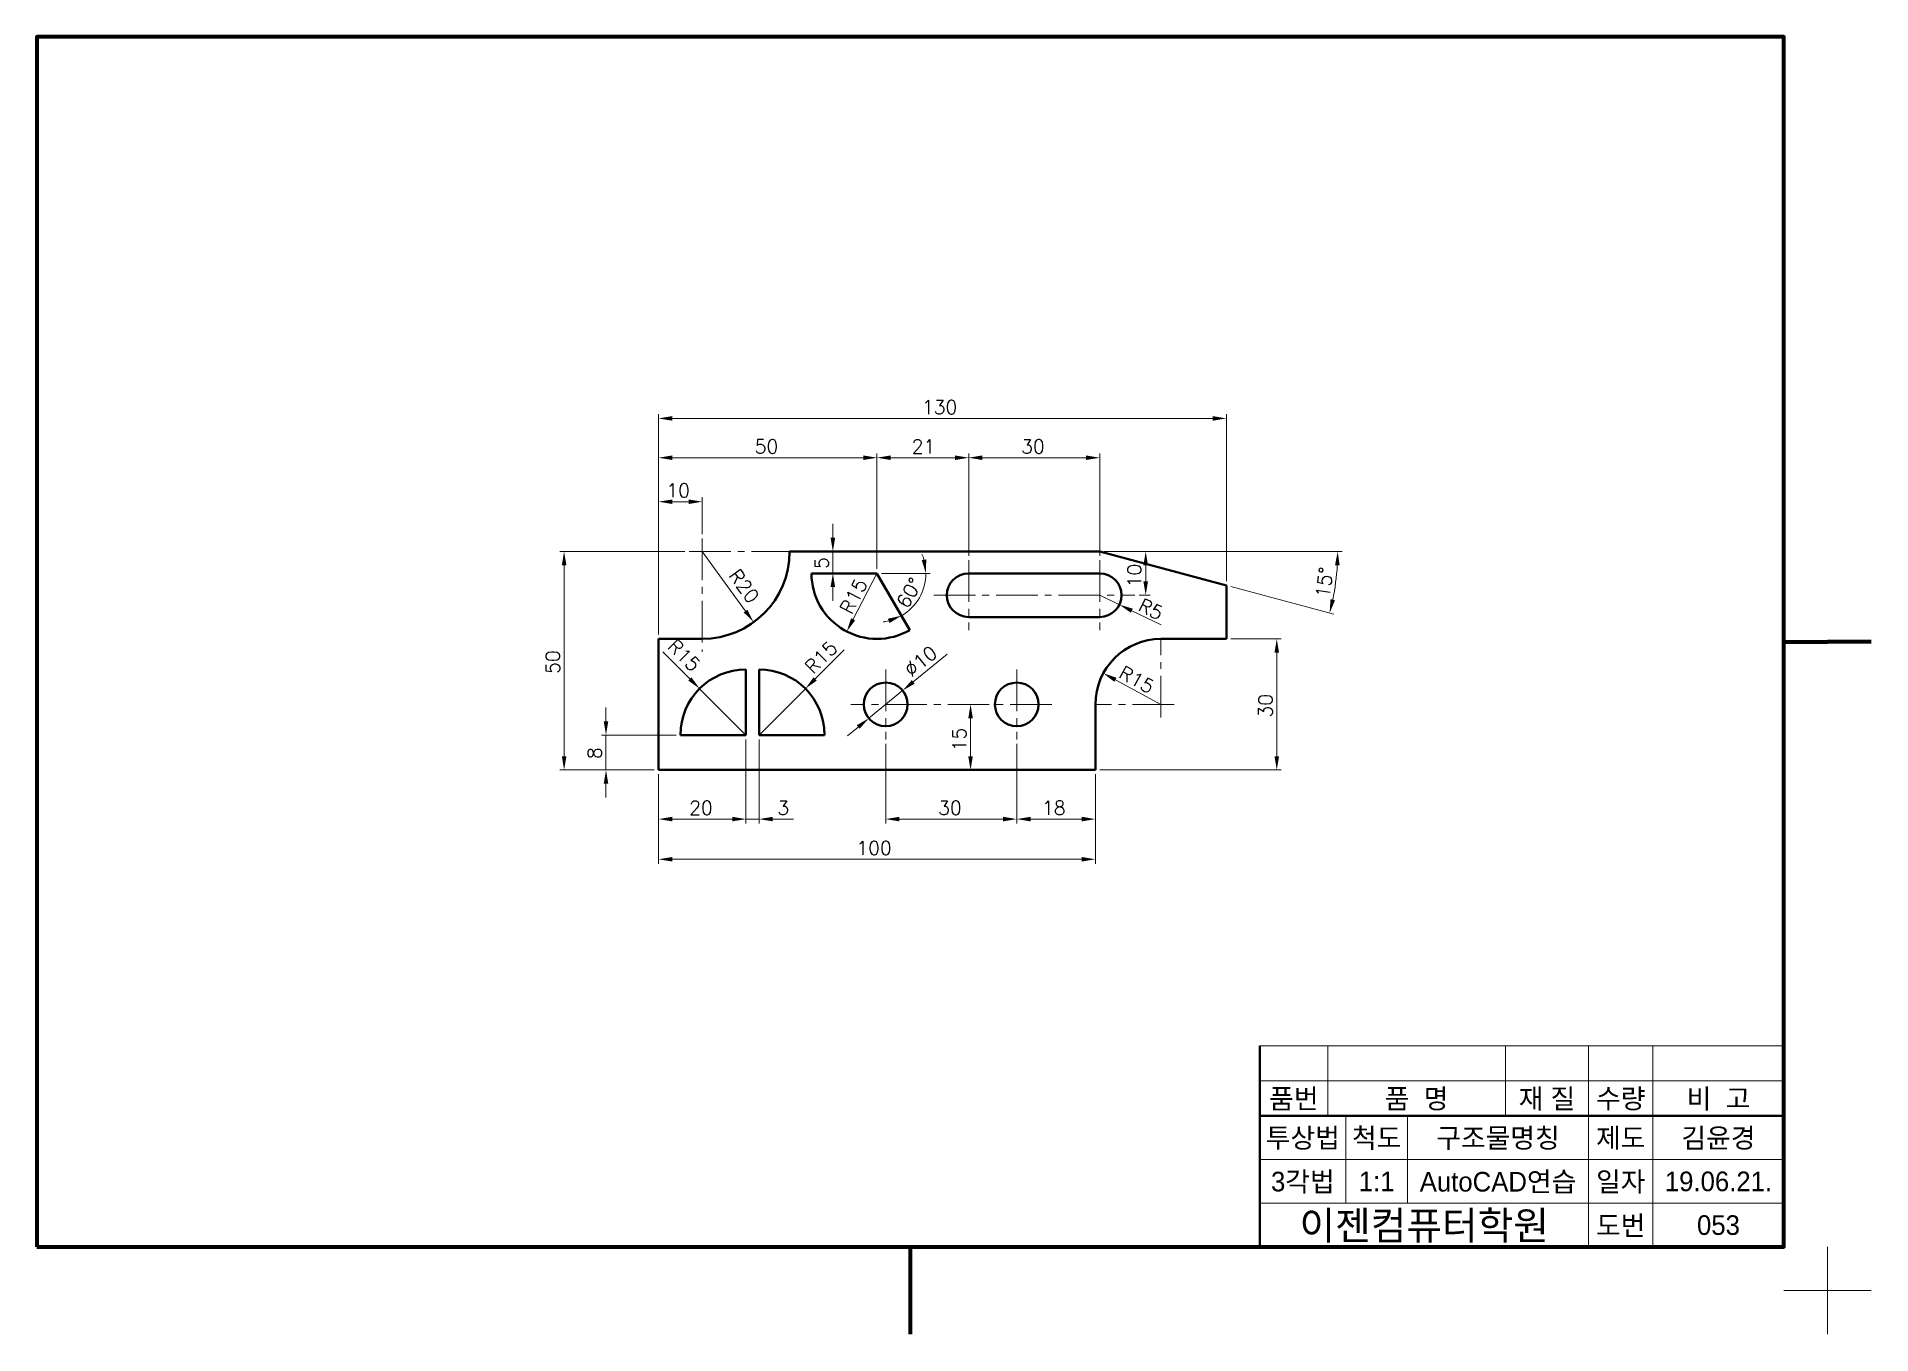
# Model space of a CAD drawing. Header units: millimetres. Extents: x 0 to 4210, y 0 to 2980.
# Drawn here: x 850 to 1270, y 1475 to 1772 of the extents above; entities that cross this region are included whole.
import ezdxf
from ezdxf.enums import TextEntityAlignment as Align

# ---------------------------------------------------------------- set-up
doc = ezdxf.new("R2010")
doc.units = ezdxf.units.MM
doc.linetypes.add('CENTER2', pattern=[28.575, 19.05, -3.175, 3.175, -3.175])
doc.linetypes.add('PHANTOM2', pattern=[31.75, 15.875, -3.175, 3.175, -3.175, 3.175, -3.175])
for name, color, linetype, lineweight in [('가는선', 1, 'Continuous', 13), ('구분선', 1, 'PHANTOM2', 13), ('문자', 2, 'Continuous', 20), ('외곽선', 4, 'Continuous', 70), ('외형선', 3, 'Continuous', 40), ('중심선', 1, 'CENTER2', 13), ('치수선', 1, 'Continuous', 13)]:
    doc.layers.add(name, color=color, linetype=linetype, lineweight=lineweight)
doc.styles.get("Standard").update_dxf_attribs({"font": 'romans.shx'})
doc.styles.add('한글', font='')
doc.styles.get('한글').set_extended_font_data('Gulim')

msp = doc.modelspace()

# ---------------------------------------------------------------- texts
at = {"layer": '문자', "ltscale": 0.5}
for s, p in [('130', (1052.65, 1685.63)), ('50', (1014.37, 1676.63)), ('21', (1050.32, 1676.63)), ('30', (1075.37, 1676.63)), ('10', (994.15, 1666.57)), ('20', (999.37, 1593.92)), ('3', (1019.56, 1593.92)), ('30', (1056.37, 1593.92)), ('18', (1080.15, 1593.92)), ('100', (1037.65, 1584.72))]:
    msp.add_text(s, height=3.15, dxfattribs=at).set_placement(p)
for s, rotation, p in [('5', 90, (1031.27, 1650.17)), ('10', 90, (1102.88, 1645.94)), ('R20', 306.0187, (1008.26, 1648.66)), ('R15', 62.5299, (1036.52, 1639.56)), ('60°', 60, (1049.37, 1640.88)), ('15°', 82.5, (1145.89, 1643.4)), ('R5', 334.1759, (1101.87, 1640.77)), ('R15', 315, (994.2, 1632.22)), ('50', 90, (969.74, 1626.17)), ('R15', 45, (1027.77, 1625.94)), ('∅10', 39.3373, (1050.24, 1625.27)), ('R15', 331.5867, (1097.45, 1625.4)), ('30', 90, (1132.89, 1616.17)), ('15', 90, (1062.79, 1608.44)), ('8', 90, (979.33, 1606.67))]:
    msp.add_text(s, height=3.15, rotation=rotation, dxfattribs=at).set_placement(p)
at = {"layer": '문자', "ltscale": 0.5, "style": '한글'}
for s, height, p in [('품번', 4.5, (1137.79, 1529)), ('품  명', 4.5, (1165.9, 1529)), ('재 질', 4.5, (1195.75, 1529)), ('수량', 4.5, (1212.64, 1529)), ('비  고', 4.5, (1235.01, 1529)), ('투상법', 4.5, (1139.86, 1520)), ('척도', 4.5, (1156.76, 1520)), ('구조물명칭', 4.5, (1184.54, 1520)), ('제도', 4.5, (1212.64, 1520)), ('김윤경', 4.5, (1235.01, 1520)), ('3각법', 4.5, (1139.86, 1510)), ('1:1', 4.5, (1156.76, 1510)), ('AutoCAD연습', 4.5, (1184.54, 1510)), ('일자', 4.5, (1212.64, 1510)), ('19.06.21.', 4.5, (1235.01, 1510)), ('이젠컴퓨터학원', 6.5, (1167.64, 1500)), ('도번', 4.5, (1212.64, 1500)), ('053', 4.5, (1235.01, 1500))]:
    msp.add_text(s, height=height, dxfattribs=at).set_placement(p, align=Align.MIDDLE)

# ---------------------------------------------------------------- linework, layer by layer
at = {"layer": '가는선', "ltscale": 0.5}
for p, q in [((1130, 1541), (1250, 1541)), ((1145.58, 1541), (1145.58, 1525)), ((1186.22, 1541), (1186.22, 1525)), ((1205.27, 1541), (1205.27, 1495)), ((1220.01, 1541), (1220.01, 1495)), ((1130, 1533), (1250, 1533)), ((1149.73, 1525), (1149.73, 1505)), ((1163.8, 1525), (1163.8, 1505)), ((1130, 1515), (1250, 1515)), ((1130, 1505), (1250, 1505))]:
    msp.add_line(p, q, dxfattribs=at)
at = {"layer": '구분선', "ltscale": 0.5}
for points in [[(1250, 1485), (1260, 1485), (1260, 1495)], [(1250, 1485), (1260, 1485), (1260, 1495)], [(1260, 1495), (1260, 1485), (1270, 1485)], [(1260, 1495), (1260, 1485), (1270, 1485)], [(1260, 1495), (1260, 1485), (1270, 1485)], [(1260, 1495), (1260, 1485), (1270, 1485)], [(1260, 1475), (1260, 1485), (1250, 1485)], [(1270, 1485), (1260, 1485), (1260, 1475)], [(1270, 1485), (1260, 1485), (1260, 1475)]]:
    msp.add_lwpolyline(points, dxfattribs=at)
at = {"layer": '외곽선', "ltscale": 0.5}
for p, q in [((1250, 1633.5), (1260, 1633.5)), ((1270, 1633.5), (1260, 1633.5)), ((1270, 1633.5), (1260, 1633.5)), ((1250, 1495), (1250, 1541)), ((1050, 1495), (1050, 1485)), ((1050, 1495), (1050, 1485)), ((1050, 1485), (1050, 1475))]:
    msp.add_line(p, q, dxfattribs=at)
msp.add_lwpolyline([(850, 1495), (1250, 1495), (1250, 1772), (850, 1772)], close=True, dxfattribs=at)
at = {"layer": '외형선', "ltscale": 0.5}
for p, q in [((1022.37, 1654.17), (1093.37, 1654.17)), ((1022.37, 1654.17), (1093.37, 1654.17)), ((1093.37, 1654.17), (1122.37, 1646.4)), ((1042.37, 1649.17), (1027.37, 1649.17)), ((1042.37, 1649.17), (1049.87, 1636.18)), ((1063.37, 1649.17), (1093.37, 1649.17)), ((1122.37, 1634.17), (1122.37, 1646.4)), ((1063.37, 1639.17), (1093.37, 1639.17)), ((992.37, 1634.17), (1002.37, 1634.17)), ((992.37, 1604.17), (992.37, 1634.17)), ((1107.37, 1634.17), (1122.37, 1634.17)), ((1012.37, 1612.17), (1012.37, 1627.17)), ((1015.37, 1612.17), (1015.37, 1627.17)), ((1092.37, 1604.17), (1092.37, 1619.17)), ((1012.37, 1612.17), (997.37, 1612.17)), ((1015.37, 1612.17), (1030.37, 1612.17)), ((992.37, 1604.17), (1092.37, 1604.17)), ((1130, 1541), (1130, 1533)), ((1130, 1533), (1130, 1525)), ((1130, 1525), (1250, 1525)), ((1130, 1525), (1130, 1505)), ((1130, 1505), (1130, 1495))]:
    msp.add_line(p, q, dxfattribs=at)
for centre in [(1044.37, 1619.17), (1074.37, 1619.17)]:
    msp.add_circle(centre, 5, dxfattribs=at)
for centre, radius, start, end in [((1002.37, 1654.17), 20, 270, 0), ((1042.37, 1649.17), 15, 180, 300), ((1063.37, 1644.17), 5, 90, 270), ((1093.37, 1644.17), 5, 270, 90), ((1107.37, 1619.17), 15, 90, 180), ((1012.37, 1612.17), 15, 90, 180), ((1015.37, 1612.17), 15, 0, 90)]:
    msp.add_arc(centre, radius, start, end, dxfattribs=at)
at = {"layer": '중심선', "ltscale": 0.5}
for p, q in [((1002.37, 1657.17), (1002.37, 1631.17)), ((999.37, 1654.17), (1022.37, 1654.17)), ((1063.37, 1652.17), (1063.37, 1636.17)), ((1093.37, 1652.17), (1093.37, 1636.17)), ((1055.37, 1644.17), (1101.37, 1644.17)), ((1107.37, 1616.17), (1107.37, 1634.17)), ((1044.37, 1627.17), (1044.37, 1611.17)), ((1074.37, 1627.17), (1074.37, 1611.17)), ((1082.37, 1619.17), (1036.37, 1619.17)), ((1110.37, 1619.17), (1092.37, 1619.17))]:
    msp.add_line(p, q, dxfattribs=at)
at = {"layer": '치수선', "ltscale": 0.5}
for p, q in [((992.37, 1676.63), (992.37, 1685.63)), ((995.52, 1684.63), (1119.22, 1684.63)), ((1122.37, 1647.4), (1122.37, 1685.63)), ((992.37, 1666.57), (992.37, 1676.63)), ((1042.37, 1650.17), (1042.37, 1676.63)), ((1063.37, 1653.17), (1063.37, 1676.63)), ((1093.37, 1653.17), (1093.37, 1676.63)), ((995.52, 1675.63), (1039.22, 1675.63)), ((1045.52, 1675.63), (1060.22, 1675.63)), ((1066.52, 1675.63), (1090.22, 1675.63)), ((992.37, 1635.17), (992.37, 1666.57)), ((995.52, 1665.57), (999.22, 1665.57)), ((1002.37, 1658.17), (1002.37, 1666.57)), ((1032.27, 1657.32), (1032.27, 1660.47)), ((998.37, 1654.17), (969.74, 1654.17)), ((970.74, 1651.02), (970.74, 1607.32)), ((1002.37, 1654.17), (1012.28, 1640.54)), ((1032.27, 1649.17), (1032.27, 1654.17)), ((1094.37, 1654.17), (1148.84, 1654.17)), ((1103.88, 1651.02), (1103.88, 1647.32)), ((1042.37, 1649.17), (1036.91, 1638.65)), ((1043.37, 1649.17), (1054.57, 1649.17)), ((1032.27, 1646.02), (1032.27, 1642.87)), ((1093.37, 1644.17), (1097.87, 1641.99)), ((1102.37, 1644.17), (1104.88, 1644.17)), ((1123.34, 1646.14), (1146.95, 1639.81)), ((1107.46, 1637.35), (1100.71, 1640.62)), ((1123.37, 1634.17), (1134.89, 1634.17)), ((993.31, 1631.23), (999.54, 1625)), ((1034.87, 1631.66), (1028.21, 1625)), ((1058.41, 1630.68), (1050.68, 1624.33)), ((1133.89, 1607.32), (1133.89, 1631.02)), ((1012.37, 1612.17), (1001.77, 1622.77)), ((1015.37, 1612.17), (1025.98, 1622.77)), ((1040.51, 1616), (1048.24, 1622.34)), ((1107.37, 1619.17), (1096.95, 1624.81)), ((980.33, 1615.32), (980.33, 1618.47)), ((1038.07, 1614), (1035.63, 1612.01)), ((1063.79, 1616.02), (1063.79, 1607.32)), ((996.37, 1612.17), (979.33, 1612.17)), ((980.33, 1612.17), (980.33, 1604.17)), ((1012.37, 1611.17), (1012.37, 1591.92)), ((1015.37, 1611.17), (1015.37, 1591.92)), ((1044.37, 1610.17), (1044.37, 1591.92)), ((1074.37, 1610.17), (1074.37, 1591.92)), ((979.33, 1604.17), (969.74, 1604.17)), ((991.37, 1604.17), (979.33, 1604.17)), ((980.33, 1601.02), (980.33, 1597.87)), ((992.37, 1603.17), (992.37, 1591.92)), ((1092.37, 1603.17), (1092.37, 1591.92)), ((1093.37, 1604.17), (1134.89, 1604.17)), ((992.37, 1591.92), (992.37, 1582.72)), ((995.52, 1592.92), (1009.22, 1592.92)), ((1009.22, 1592.92), (1006.07, 1592.92)), ((1012.37, 1592.92), (1015.37, 1592.92)), ((1018.52, 1592.92), (1023.24, 1592.92)), ((1047.52, 1592.92), (1071.22, 1592.92)), ((1077.52, 1592.92), (1089.22, 1592.92)), ((1092.37, 1591.92), (1092.37, 1582.72)), ((1089.22, 1583.72), (995.52, 1583.72))]:
    msp.add_line(p, q, dxfattribs=at)
for centre, radius, start, end in [((1042.37, 1649.17), 11.2, 16.1662, 23.1941), ((1093.37, 1654.17), 54.47, 348.3138, 356.6862), ((1042.37, 1649.17), 11.2, 300, 0), ((1042.37, 1649.17), 11.2, 277.2949, 283.8338)]:
    msp.add_arc(centre, radius, start, end, dxfattribs=at)
for points in [[(995.52, 1685.16), (995.52, 1684.11), (992.37, 1684.63)], [(1119.22, 1685.16), (1119.22, 1684.11), (1122.37, 1684.63)], [(995.52, 1676.16), (995.52, 1675.11), (992.37, 1675.63)], [(1039.22, 1676.16), (1039.22, 1675.11), (1042.37, 1675.63)], [(1045.52, 1676.16), (1045.52, 1675.11), (1042.37, 1675.63)], [(1060.22, 1676.16), (1060.22, 1675.11), (1063.37, 1675.63)], [(1066.52, 1676.16), (1066.52, 1675.11), (1063.37, 1675.63)], [(1090.22, 1676.16), (1090.22, 1675.11), (1093.37, 1675.63)], [(995.52, 1666.09), (995.52, 1665.04), (992.37, 1665.57)], [(999.22, 1666.09), (999.22, 1665.04), (1002.37, 1665.57)], [(1031.74, 1657.32), (1032.79, 1657.32), (1032.27, 1654.17)], [(970.22, 1651.02), (971.27, 1651.02), (970.74, 1654.17)], [(1053.65, 1652.36), (1052.61, 1652.21), (1053.57, 1649.17)], [(1103.36, 1651.02), (1104.41, 1651.02), (1103.88, 1654.17)], [(1147.23, 1651.03), (1148.28, 1651), (1147.84, 1654.17)], [(1031.74, 1646.02), (1032.79, 1646.02), (1032.27, 1649.17)], [(1103.36, 1647.32), (1104.41, 1647.32), (1103.88, 1644.17)], [(1147.22, 1643.01), (1146.2, 1643.26), (1145.99, 1640.07)], [(1012.71, 1640.85), (1011.86, 1640.23), (1014.13, 1637.99)], [(1036.44, 1638.9), (1037.37, 1638.41), (1035.45, 1635.86)], [(1044.85, 1638.78), (1045.25, 1637.8), (1047.97, 1639.47)], [(1100.94, 1641.09), (1100.48, 1640.15), (1097.87, 1641.99)], [(1133.37, 1631.02), (1134.42, 1631.02), (1133.89, 1634.17)], [(1097.2, 1625.27), (1096.7, 1624.34), (1094.18, 1626.31)], [(999.91, 1625.37), (999.17, 1624.63), (1001.77, 1622.77)], [(1027.84, 1625.37), (1028.58, 1624.63), (1025.98, 1622.77)], [(1050.34, 1624.74), (1051.01, 1623.93), (1048.24, 1622.34)], [(1063.27, 1616.02), (1064.32, 1616.02), (1063.79, 1619.17)], [(979.81, 1615.32), (980.86, 1615.32), (980.33, 1612.17)], [(1037.74, 1614.41), (1038.4, 1613.6), (1040.51, 1616)], [(970.22, 1607.32), (971.27, 1607.32), (970.74, 1604.17)], [(1063.27, 1607.32), (1064.32, 1607.32), (1063.79, 1604.17)], [(1133.37, 1607.32), (1134.42, 1607.32), (1133.89, 1604.17)], [(979.81, 1601.02), (980.86, 1601.02), (980.33, 1604.17)], [(995.52, 1593.45), (995.52, 1592.4), (992.37, 1592.92)], [(1009.22, 1593.45), (1009.22, 1592.4), (1012.37, 1592.92)], [(1009.22, 1593.45), (1009.22, 1592.4), (1012.37, 1592.92)], [(1018.52, 1593.45), (1018.52, 1592.4), (1015.37, 1592.92)], [(1047.52, 1593.45), (1047.52, 1592.4), (1044.37, 1592.92)], [(1071.22, 1593.45), (1071.22, 1592.4), (1074.37, 1592.92)], [(1077.52, 1593.45), (1077.52, 1592.4), (1074.37, 1592.92)], [(1089.22, 1593.45), (1089.22, 1592.4), (1092.37, 1592.92)], [(995.52, 1584.25), (995.52, 1583.2), (992.37, 1583.72)], [(1089.22, 1584.25), (1089.22, 1583.2), (1092.37, 1583.72)]]:
    msp.add_solid(points, dxfattribs=at)

msp.set_redraw_order([(e.dxf.handle, doc.entitydb.next_handle()) for e in msp.query("TEXT MTEXT ATTDEF DIMENSION ARC_DIMENSION")])  # texts and dimensions are drawn at this point

doc.saveas('drawing.dxf')
